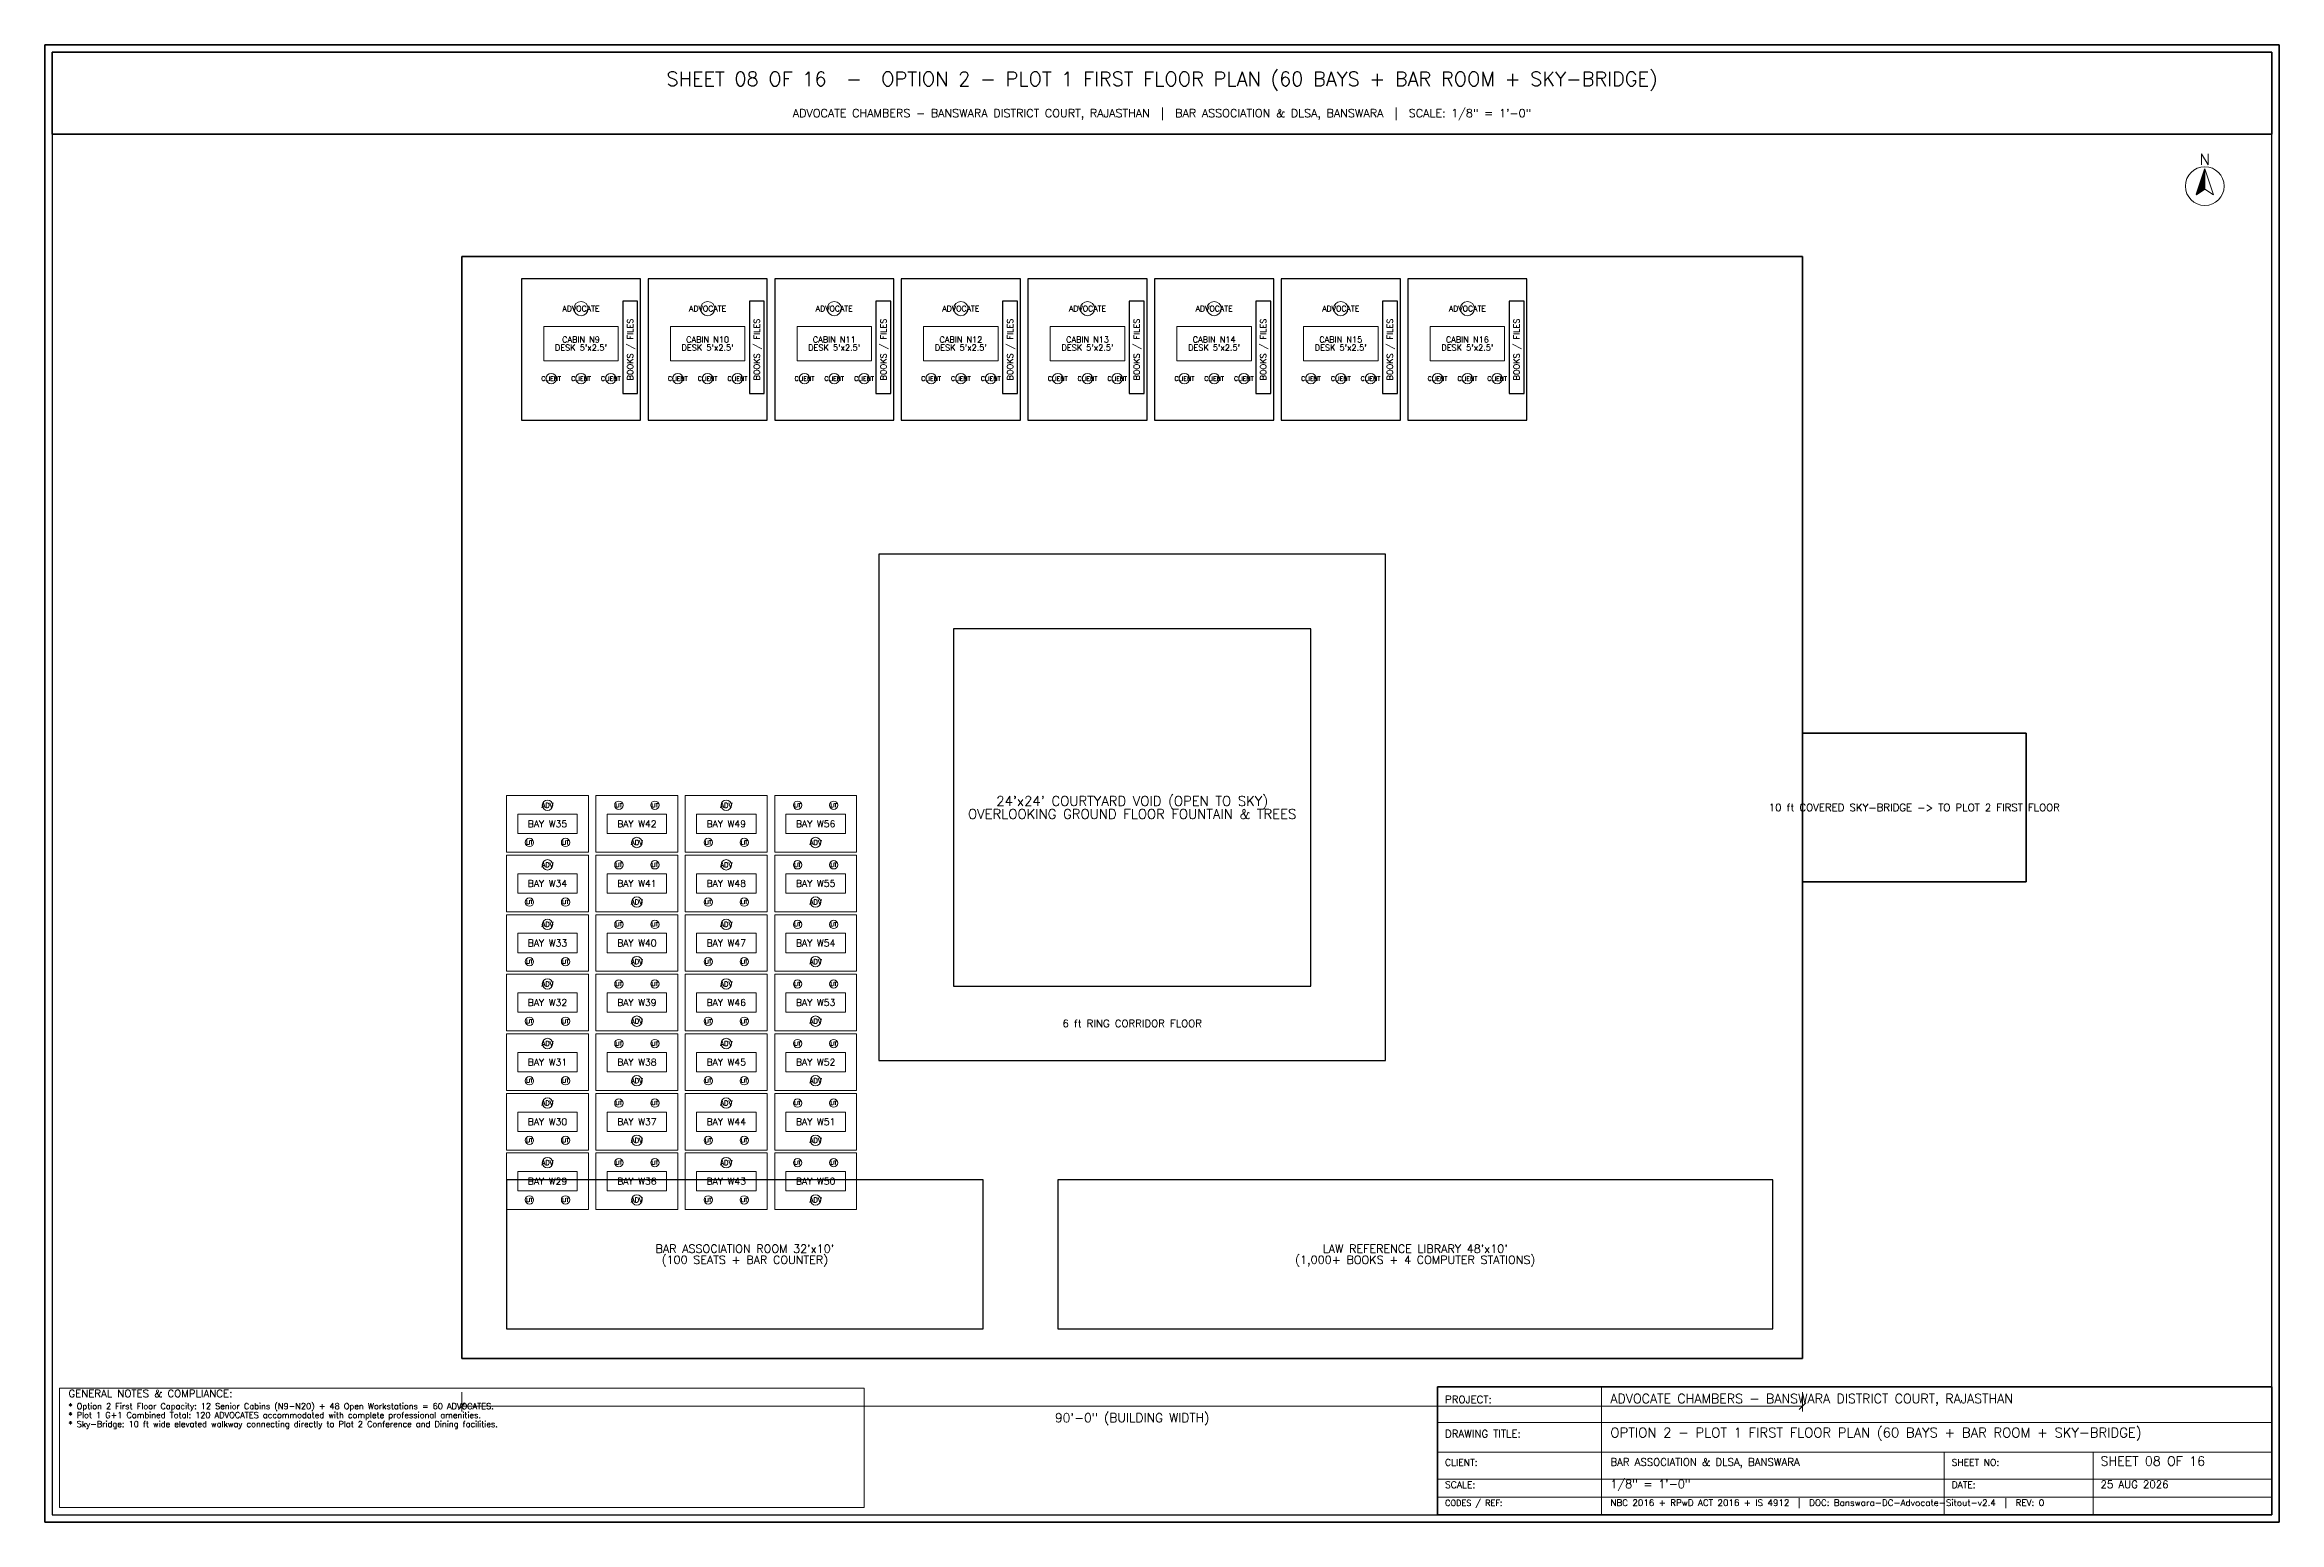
# Model space of a CAD drawing. Header units: inches. Extents: x 0 to 1800, y 0 to 1191.
import ezdxf
from ezdxf.enums import TextEntityAlignment as Align

# ---------------------------------------------------------------- set-up
doc = ezdxf.new("R2010")
doc.units = ezdxf.units.IN
doc.header["$MEASUREMENT"] = 0
for name, color, linetype in [('A-BAY', 3, 'Continuous'), ('A-DIM', 4, 'Continuous'), ('A-DOOR', 2, 'Continuous'), ('A-FURN', 1, 'Continuous'), ('A-JALI', 6, 'Continuous'), ('A-ROOF', 5, 'Continuous'), ('A-TEXT', 7, 'Continuous'), ('A-TEXT-TTL', 7, 'Continuous'), ('A-TTLB', 7, 'Continuous'), ('A-WALL', 7, 'Continuous')]:
    doc.layers.add(name, color=color, linetype=linetype)
doc.styles.add('SIMPLEX', font='simplex.shx')

msp = doc.modelspace()

# ---------------------------------------------------------------- hatches: boundary and pattern name
at = {"layer": 'A-TTLB'}
h = msp.add_hatch(dxfattribs=at)
h.set_pattern_fill('SOLID')
h.paths.add_polyline_path([(1740, 1090.7), (1732.98, 1069.64), (1740, 1074.32)])

# ---------------------------------------------------------------- linework, layer by layer
at = {"layer": 'A-BAY', "lineweight": 15}
for p, q in [((438, 540), (438, 585.6)), ((510, 540), (510, 585.6)), ((582, 540), (582, 585.6)), ((654, 540), (654, 585.6)), ((372, 540), (438, 540)), ((444, 540), (510, 540)), ((516, 540), (582, 540)), ((588, 540), (654, 540)), ((438, 492), (438, 537.6)), ((510, 492), (510, 537.6)), ((582, 492), (582, 537.6)), ((654, 492), (654, 537.6)), ((372, 492), (438, 492)), ((438, 444), (438, 489.6)), ((444, 492), (510, 492)), ((510, 444), (510, 489.6)), ((516, 492), (582, 492)), ((582, 444), (582, 489.6)), ((588, 492), (654, 492)), ((654, 444), (654, 489.6)), ((372, 444), (438, 444)), ((438, 396), (438, 441.6)), ((444, 444), (510, 444)), ((510, 396), (510, 441.6)), ((516, 444), (582, 444)), ((582, 396), (582, 441.6)), ((588, 444), (654, 444)), ((654, 396), (654, 441.6)), ((372, 396), (438, 396)), ((444, 396), (510, 396)), ((516, 396), (582, 396)), ((588, 396), (654, 396)), ((438, 348), (438, 393.6)), ((510, 348), (510, 393.6)), ((582, 348), (582, 393.6)), ((654, 348), (654, 393.6)), ((372, 348), (438, 348)), ((438, 300), (438, 345.6)), ((444, 348), (510, 348)), ((510, 300), (510, 345.6)), ((516, 348), (582, 348)), ((582, 300), (582, 345.6)), ((588, 348), (654, 348)), ((654, 300), (654, 345.6)), ((372, 300), (438, 300)), ((438, 252), (438, 297.6)), ((444, 300), (510, 300)), ((510, 252), (510, 297.6)), ((516, 300), (582, 300)), ((582, 252), (582, 297.6)), ((588, 300), (654, 300)), ((654, 252), (654, 297.6)), ((372, 252), (438, 252)), ((444, 252), (510, 252)), ((516, 252), (582, 252)), ((588, 252), (654, 252))]:
    msp.add_line(p, q, dxfattribs=at)
at = {"layer": 'A-DIM', "lineweight": 30}
for p, q in [((333.3, 90.9), (338.7, 96.3)), ((1413.3, 90.9), (1418.7, 96.3))]:
    msp.add_line(p, q, dxfattribs=at)
at = {"layer": 'A-DIM', "lineweight": 13}
for p, q in [((336, 105), (336, 89.4)), ((1416, 105), (1416, 89.4))]:
    msp.add_line(p, q, dxfattribs=at)
at = {"layer": 'A-DIM', "lineweight": 18}
msp.add_line((336, 93.6), (1416, 93.6), dxfattribs=at)
at = {"layer": 'A-DOOR', "lineweight": 30}
for p, q in [((384, 888), (420, 888)), ((486, 888), (522, 888)), ((588, 888), (624, 888)), ((690, 888), (726, 888)), ((792, 888), (828, 888)), ((894, 888), (930, 888)), ((996, 888), (1032, 888)), ((1098, 888), (1134, 888))]:
    msp.add_line(p, q, dxfattribs=at)
at = {"layer": 'A-FURN'}
for p, q in [((477.6, 984), (465.6, 984)), ((465.6, 984), (465.6, 909.6)), ((477.6, 909.6), (477.6, 984)), ((579.6, 984), (567.6, 984)), ((567.6, 984), (567.6, 909.6)), ((579.6, 909.6), (579.6, 984)), ((681.6, 984), (669.6, 984)), ((669.6, 984), (669.6, 909.6)), ((681.6, 909.6), (681.6, 984)), ((783.6, 984), (771.6, 984)), ((771.6, 984), (771.6, 909.6)), ((783.6, 909.6), (783.6, 984)), ((885.6, 984), (873.6, 984)), ((873.6, 984), (873.6, 909.6)), ((885.6, 909.6), (885.6, 984)), ((987.6, 984), (975.6, 984)), ((975.6, 984), (975.6, 909.6)), ((987.6, 909.6), (987.6, 984)), ((1089.6, 984), (1077.6, 984)), ((1077.6, 984), (1077.6, 909.6)), ((1089.6, 909.6), (1089.6, 984)), ((1191.6, 984), (1179.6, 984)), ((1179.6, 984), (1179.6, 909.6)), ((1191.6, 909.6), (1191.6, 984)), ((465.6, 909.6), (477.6, 909.6)), ((567.6, 909.6), (579.6, 909.6)), ((669.6, 909.6), (681.6, 909.6)), ((771.6, 909.6), (783.6, 909.6)), ((873.6, 909.6), (885.6, 909.6)), ((975.6, 909.6), (987.6, 909.6)), ((1077.6, 909.6), (1089.6, 909.6)), ((1179.6, 909.6), (1191.6, 909.6)), ((756, 276), (372, 276)), ((372, 276), (372, 156)), ((756, 156), (756, 276)), ((1392, 276), (816, 276)), ((816, 276), (816, 156)), ((1392, 156), (1392, 276)), ((372, 156), (756, 156)), ((816, 156), (1392, 156))]:
    msp.add_line(p, q, dxfattribs=at)
at = {"layer": 'A-FURN', "lineweight": 20}
for p, q in [((462, 963.6), (402, 963.6)), ((402, 963.6), (402, 936)), ((462, 936), (462, 963.6)), ((564, 963.6), (504, 963.6)), ((504, 963.6), (504, 936)), ((564, 936), (564, 963.6)), ((666, 963.6), (606, 963.6)), ((606, 963.6), (606, 936)), ((666, 936), (666, 963.6)), ((768, 963.6), (708, 963.6)), ((708, 963.6), (708, 936)), ((768, 936), (768, 963.6)), ((870, 963.6), (810, 963.6)), ((810, 963.6), (810, 936)), ((870, 936), (870, 963.6)), ((972, 963.6), (912, 963.6)), ((912, 963.6), (912, 936)), ((972, 936), (972, 963.6)), ((1074, 963.6), (1014, 963.6)), ((1014, 963.6), (1014, 936)), ((1074, 936), (1074, 963.6)), ((1176, 963.6), (1116, 963.6)), ((1116, 963.6), (1116, 936)), ((1176, 936), (1176, 963.6)), ((402, 936), (462, 936)), ((504, 936), (564, 936)), ((606, 936), (666, 936)), ((708, 936), (768, 936)), ((810, 936), (870, 936)), ((912, 936), (972, 936)), ((1014, 936), (1074, 936)), ((1116, 936), (1176, 936)), ((429, 570.6), (381, 570.6)), ((381, 570.6), (381, 555)), ((429, 555), (429, 570.6)), ((501, 570.6), (453, 570.6)), ((453, 570.6), (453, 555)), ((501, 555), (501, 570.6)), ((573, 570.6), (525, 570.6)), ((525, 570.6), (525, 555)), ((573, 555), (573, 570.6)), ((645, 570.6), (597, 570.6)), ((597, 570.6), (597, 555)), ((645, 555), (645, 570.6)), ((381, 555), (429, 555)), ((453, 555), (501, 555)), ((525, 555), (573, 555)), ((597, 555), (645, 555)), ((429, 522.6), (381, 522.6)), ((381, 522.6), (381, 507)), ((429, 507), (429, 522.6)), ((501, 522.6), (453, 522.6)), ((453, 522.6), (453, 507)), ((501, 507), (501, 522.6)), ((573, 522.6), (525, 522.6)), ((525, 522.6), (525, 507)), ((573, 507), (573, 522.6)), ((645, 522.6), (597, 522.6)), ((597, 522.6), (597, 507)), ((645, 507), (645, 522.6)), ((381, 507), (429, 507)), ((453, 507), (501, 507)), ((525, 507), (573, 507)), ((597, 507), (645, 507)), ((429, 474.6), (381, 474.6)), ((381, 474.6), (381, 459)), ((429, 459), (429, 474.6)), ((501, 474.6), (453, 474.6)), ((453, 474.6), (453, 459)), ((501, 459), (501, 474.6)), ((573, 474.6), (525, 474.6)), ((525, 474.6), (525, 459)), ((573, 459), (573, 474.6)), ((645, 474.6), (597, 474.6)), ((597, 474.6), (597, 459)), ((645, 459), (645, 474.6)), ((381, 459), (429, 459)), ((453, 459), (501, 459)), ((525, 459), (573, 459)), ((597, 459), (645, 459)), ((429, 426.6), (381, 426.6)), ((381, 426.6), (381, 411)), ((429, 411), (429, 426.6)), ((501, 426.6), (453, 426.6)), ((453, 426.6), (453, 411)), ((501, 411), (501, 426.6)), ((573, 426.6), (525, 426.6)), ((525, 426.6), (525, 411)), ((573, 411), (573, 426.6)), ((645, 426.6), (597, 426.6)), ((597, 426.6), (597, 411)), ((645, 411), (645, 426.6)), ((381, 411), (429, 411)), ((453, 411), (501, 411)), ((525, 411), (573, 411)), ((597, 411), (645, 411)), ((429, 378.6), (381, 378.6)), ((381, 378.6), (381, 363)), ((429, 363), (429, 378.6)), ((501, 378.6), (453, 378.6)), ((453, 378.6), (453, 363)), ((501, 363), (501, 378.6)), ((573, 378.6), (525, 378.6)), ((525, 378.6), (525, 363)), ((573, 363), (573, 378.6)), ((645, 378.6), (597, 378.6)), ((597, 378.6), (597, 363)), ((645, 363), (645, 378.6)), ((381, 363), (429, 363)), ((453, 363), (501, 363)), ((525, 363), (573, 363)), ((597, 363), (645, 363)), ((429, 330.6), (381, 330.6)), ((381, 330.6), (381, 315)), ((429, 315), (429, 330.6)), ((501, 330.6), (453, 330.6)), ((453, 330.6), (453, 315)), ((501, 315), (501, 330.6)), ((573, 330.6), (525, 330.6)), ((525, 330.6), (525, 315)), ((573, 315), (573, 330.6)), ((645, 330.6), (597, 330.6)), ((597, 330.6), (597, 315)), ((645, 315), (645, 330.6)), ((381, 315), (429, 315)), ((453, 315), (501, 315)), ((525, 315), (573, 315)), ((597, 315), (645, 315)), ((429, 282.6), (381, 282.6)), ((381, 282.6), (381, 267)), ((429, 267), (429, 282.6)), ((501, 282.6), (453, 282.6)), ((453, 282.6), (453, 267)), ((501, 267), (501, 282.6)), ((573, 282.6), (525, 282.6)), ((525, 282.6), (525, 267)), ((573, 267), (573, 282.6)), ((645, 282.6), (597, 282.6)), ((597, 282.6), (597, 267)), ((645, 267), (645, 282.6)), ((381, 267), (429, 267)), ((453, 267), (501, 267)), ((525, 267), (573, 267)), ((597, 267), (645, 267))]:
    msp.add_line(p, q, dxfattribs=at)
for centre in [(432, 978), (534, 978), (636, 978), (738, 978), (840, 978), (942, 978), (1044, 978), (1146, 978)]:
    msp.add_circle(centre, 5.76, dxfattribs=at)
at = {"layer": 'A-FURN', "lineweight": 15}
for centre, radius in [((408, 921.6), 4.2), ((432, 921.6), 4.2), ((456, 921.6), 4.2), ((510, 921.6), 4.2), ((534, 921.6), 4.2), ((558, 921.6), 4.2), ((612, 921.6), 4.2), ((636, 921.6), 4.2), ((660, 921.6), 4.2), ((714, 921.6), 4.2), ((738, 921.6), 4.2), ((762, 921.6), 4.2), ((816, 921.6), 4.2), ((840, 921.6), 4.2), ((864, 921.6), 4.2), ((918, 921.6), 4.2), ((942, 921.6), 4.2), ((966, 921.6), 4.2), ((1020, 921.6), 4.2), ((1044, 921.6), 4.2), ((1068, 921.6), 4.2), ((1122, 921.6), 4.2), ((1146, 921.6), 4.2), ((1170, 921.6), 4.2), ((462.48, 577.8), 3.36), ((491.52, 577.8), 3.36), ((606.48, 577.8), 3.36), ((635.52, 577.8), 3.36), ((390.48, 547.8), 3.36), ((419.52, 547.8), 3.36), ((534.48, 547.8), 3.36), ((563.52, 547.8), 3.36), ((462.48, 529.8), 3.36), ((491.52, 529.8), 3.36), ((606.48, 529.8), 3.36), ((635.52, 529.8), 3.36), ((390.48, 499.8), 3.36), ((419.52, 499.8), 3.36), ((534.48, 499.8), 3.36), ((563.52, 499.8), 3.36), ((462.48, 481.8), 3.36), ((491.52, 481.8), 3.36), ((606.48, 481.8), 3.36), ((635.52, 481.8), 3.36), ((390.48, 451.8), 3.36), ((419.52, 451.8), 3.36), ((534.48, 451.8), 3.36), ((563.52, 451.8), 3.36), ((462.48, 433.8), 3.36), ((491.52, 433.8), 3.36), ((606.48, 433.8), 3.36), ((635.52, 433.8), 3.36), ((390.48, 403.8), 3.36), ((419.52, 403.8), 3.36), ((534.48, 403.8), 3.36), ((563.52, 403.8), 3.36), ((462.48, 385.8), 3.36), ((491.52, 385.8), 3.36), ((606.48, 385.8), 3.36), ((635.52, 385.8), 3.36), ((390.48, 355.8), 3.36), ((419.52, 355.8), 3.36), ((534.48, 355.8), 3.36), ((563.52, 355.8), 3.36), ((462.48, 337.8), 3.36), ((491.52, 337.8), 3.36), ((606.48, 337.8), 3.36), ((635.52, 337.8), 3.36), ((390.48, 307.8), 3.36), ((419.52, 307.8), 3.36), ((534.48, 307.8), 3.36), ((563.52, 307.8), 3.36), ((462.48, 289.8), 3.36), ((491.52, 289.8), 3.36), ((606.48, 289.8), 3.36), ((635.52, 289.8), 3.36), ((390.48, 259.8), 3.36), ((419.52, 259.8), 3.36), ((534.48, 259.8), 3.36), ((563.52, 259.8), 3.36)]:
    msp.add_circle(centre, radius, dxfattribs=at)
at = {"layer": 'A-FURN', "lineweight": 18}
for centre in [(405, 577.8), (549, 577.8), (477, 547.8), (621, 547.8), (405, 529.8), (549, 529.8), (477, 499.8), (621, 499.8), (405, 481.8), (549, 481.8), (477, 451.8), (621, 451.8), (405, 433.8), (549, 433.8), (477, 403.8), (621, 403.8), (405, 385.8), (549, 385.8), (477, 355.8), (621, 355.8), (405, 337.8), (549, 337.8), (477, 307.8), (621, 307.8), (405, 289.8), (549, 289.8), (477, 259.8), (621, 259.8)]:
    msp.add_circle(centre, 4.2, dxfattribs=at)
at = {"layer": 'A-JALI', "lineweight": 30}
for p, q in [((1020, 720), (732, 720)), ((732, 720), (732, 432)), ((1020, 432), (1020, 720)), ((732, 432), (1020, 432))]:
    msp.add_line(p, q, dxfattribs=at)
at = {"layer": 'A-JALI', "lineweight": 20}
for p, q in [((372, 585.6), (438, 585.6)), ((372, 540), (372, 585.6)), ((444, 585.6), (510, 585.6)), ((444, 540), (444, 585.6)), ((516, 585.6), (582, 585.6)), ((516, 540), (516, 585.6)), ((588, 585.6), (654, 585.6)), ((588, 540), (588, 585.6)), ((372, 537.6), (438, 537.6)), ((372, 492), (372, 537.6)), ((444, 537.6), (510, 537.6)), ((444, 492), (444, 537.6)), ((516, 537.6), (582, 537.6)), ((516, 492), (516, 537.6)), ((588, 537.6), (654, 537.6)), ((588, 492), (588, 537.6)), ((372, 489.6), (438, 489.6)), ((372, 444), (372, 489.6)), ((444, 489.6), (510, 489.6)), ((444, 444), (444, 489.6)), ((516, 489.6), (582, 489.6)), ((516, 444), (516, 489.6)), ((588, 489.6), (654, 489.6)), ((588, 444), (588, 489.6)), ((372, 441.6), (438, 441.6)), ((372, 396), (372, 441.6)), ((444, 441.6), (510, 441.6)), ((444, 396), (444, 441.6)), ((516, 441.6), (582, 441.6)), ((516, 396), (516, 441.6)), ((588, 441.6), (654, 441.6)), ((588, 396), (588, 441.6)), ((372, 393.6), (438, 393.6)), ((372, 348), (372, 393.6)), ((444, 393.6), (510, 393.6)), ((444, 348), (444, 393.6)), ((516, 393.6), (582, 393.6)), ((516, 348), (516, 393.6)), ((588, 393.6), (654, 393.6)), ((588, 348), (588, 393.6)), ((372, 345.6), (438, 345.6)), ((372, 300), (372, 345.6)), ((444, 345.6), (510, 345.6)), ((444, 300), (444, 345.6)), ((516, 345.6), (582, 345.6)), ((516, 300), (516, 345.6)), ((588, 345.6), (654, 345.6)), ((588, 300), (588, 345.6)), ((372, 297.6), (438, 297.6)), ((372, 252), (372, 297.6)), ((444, 297.6), (510, 297.6)), ((444, 252), (444, 297.6)), ((516, 297.6), (582, 297.6)), ((516, 252), (516, 297.6)), ((588, 297.6), (654, 297.6)), ((588, 252), (588, 297.6))]:
    msp.add_line(p, q, dxfattribs=at)
at = {"layer": 'A-ROOF', "lineweight": 40}
for p, q in [((1596, 636), (1416, 636)), ((1416, 636), (1416, 516)), ((1596, 516), (1596, 636)), ((1416, 516), (1596, 516))]:
    msp.add_line(p, q, dxfattribs=at)
at = {"layer": 'A-TTLB', "lineweight": 50}
for p, q in [((1800, 1190.66), (0, 1190.66)), ((0, 1190.66), (0, 0)), ((1800, 0), (1800, 1190.66)), ((0, 0), (1800, 0))]:
    msp.add_line(p, q, dxfattribs=at)
at = {"layer": 'A-TTLB', "lineweight": 25}
for p, q in [((1794, 1184.66), (6, 1184.66)), ((6, 1184.66), (6, 6)), ((1794, 6), (1794, 1184.66)), ((6, 6), (1794, 6))]:
    msp.add_line(p, q, dxfattribs=at)
at = {"layer": 'A-TTLB', "lineweight": 35}
for p, q in [((1794, 1184.66), (6, 1184.66)), ((6, 1184.66), (6, 1118.66)), ((1794, 1118.66), (1794, 1184.66)), ((6, 1118.66), (1794, 1118.66)), ((1794, 109.2), (1122, 109.2)), ((1122, 109.2), (1122, 6)), ((1794, 6), (1794, 109.2)), ((1122, 6), (1794, 6))]:
    msp.add_line(p, q, dxfattribs=at)
at = {"layer": 'A-TTLB', "lineweight": 20}
for p, q in [((1740, 1090.7), (1747.02, 1069.64)), ((1747.02, 1069.64), (1740, 1074.32)), ((660, 108), (12, 108)), ((12, 108), (12, 12)), ((660, 12), (660, 108)), ((1254, 6), (1254, 109.2)), ((1122, 80.4), (1794, 80.4)), ((1122, 56.4), (1794, 56.4)), ((1530, 6), (1530, 56.4)), ((1650, 6), (1650, 56.4)), ((1122, 34.8), (1794, 34.8)), ((1122, 20.4), (1794, 20.4)), ((12, 12), (660, 12))]:
    msp.add_line(p, q, dxfattribs=at)
msp.add_circle((1740, 1076.66), 15.6, dxfattribs=at)
at = {"layer": 'A-WALL', "lineweight": 50}
for p, q in [((1416, 1020), (336, 1020)), ((336, 1020), (336, 132)), ((1416, 132), (1416, 1020)), ((336, 132), (1416, 132))]:
    msp.add_line(p, q, dxfattribs=at)
at = {"layer": 'A-WALL', "lineweight": 30}
for p, q in [((480, 1002), (384, 1002)), ((384, 1002), (384, 888)), ((480, 888), (480, 1002)), ((582, 1002), (486, 1002)), ((486, 1002), (486, 888)), ((582, 888), (582, 1002)), ((684, 1002), (588, 1002)), ((588, 1002), (588, 888)), ((684, 888), (684, 1002)), ((786, 1002), (690, 1002)), ((690, 1002), (690, 888)), ((786, 888), (786, 1002)), ((888, 1002), (792, 1002)), ((792, 1002), (792, 888)), ((888, 888), (888, 1002)), ((990, 1002), (894, 1002)), ((894, 1002), (894, 888)), ((990, 888), (990, 1002)), ((1092, 1002), (996, 1002)), ((996, 1002), (996, 888)), ((1092, 888), (1092, 1002)), ((1194, 1002), (1098, 1002)), ((1098, 1002), (1098, 888)), ((1194, 888), (1194, 1002)), ((384, 888), (480, 888)), ((486, 888), (582, 888)), ((588, 888), (684, 888)), ((690, 888), (786, 888)), ((792, 888), (888, 888)), ((894, 888), (990, 888)), ((996, 888), (1092, 888)), ((1098, 888), (1194, 888))]:
    msp.add_line(p, q, dxfattribs=at)
at = {"layer": 'A-WALL', "lineweight": 25}
for p, q in [((1080, 780), (672, 780)), ((672, 780), (672, 372)), ((1080, 372), (1080, 780)), ((672, 372), (1080, 372))]:
    msp.add_line(p, q, dxfattribs=at)

# ---------------------------------------------------------------- texts
at = {"layer": 'A-BAY', "style": 'SIMPLEX'}
for s, p in [('BAY W35', (405, 562.8)), ('BAY W42', (477, 562.8)), ('BAY W49', (549, 562.8)), ('BAY W56', (621, 562.8)), ('BAY W34', (405, 514.8)), ('BAY W41', (477, 514.8)), ('BAY W48', (549, 514.8)), ('BAY W55', (621, 514.8)), ('BAY W33', (405, 466.8)), ('BAY W40', (477, 466.8)), ('BAY W47', (549, 466.8)), ('BAY W54', (621, 466.8)), ('BAY W32', (405, 418.8)), ('BAY W39', (477, 418.8)), ('BAY W46', (549, 418.8)), ('BAY W53', (621, 418.8)), ('BAY W31', (405, 370.8)), ('BAY W38', (477, 370.8)), ('BAY W45', (549, 370.8)), ('BAY W52', (621, 370.8)), ('BAY W30', (405, 322.8)), ('BAY W37', (477, 322.8)), ('BAY W44', (549, 322.8)), ('BAY W51', (621, 322.8)), ('BAY W29', (405, 274.8)), ('BAY W36', (477, 274.8)), ('BAY W43', (549, 274.8)), ('BAY W50', (621, 274.8))]:
    msp.add_text(s, height=5.4, dxfattribs=at).set_placement(p, align=Align.MIDDLE_CENTER)
at = {"layer": 'A-DIM', "style": 'SIMPLEX'}
msp.add_text('90\'-0" (BUILDING WIDTH)', height=7.2, dxfattribs=at).set_placement((876, 87.84), align=Align.TOP_CENTER)
at = {"layer": 'A-FURN', "style": 'SIMPLEX'}
for s, height, p in [('ADVOCATE', 4.56, (432, 978)), ('ADVOCATE', 4.56, (534, 978)), ('ADVOCATE', 4.56, (636, 978)), ('ADVOCATE', 4.56, (738, 978)), ('ADVOCATE', 4.56, (840, 978)), ('ADVOCATE', 4.56, (942, 978)), ('ADVOCATE', 4.56, (1044, 978)), ('ADVOCATE', 4.56, (1146, 978)), ('CABIN N9', 4.8, (432, 953.04)), ('CABIN N10', 4.8, (534, 953.04)), ('CABIN N11', 4.8, (636, 953.04)), ('CABIN N12', 4.8, (738, 953.04)), ('CABIN N13', 4.8, (840, 953.04)), ('CABIN N14', 4.8, (942, 953.04)), ('CABIN N15', 4.8, (1044, 953.04)), ('CABIN N16', 4.8, (1146, 953.04)), ("DESK 5'x2.5'", 4.8, (432, 946.56)), ("DESK 5'x2.5'", 4.8, (534, 946.56)), ("DESK 5'x2.5'", 4.8, (636, 946.56)), ("DESK 5'x2.5'", 4.8, (738, 946.56)), ("DESK 5'x2.5'", 4.8, (840, 946.56)), ("DESK 5'x2.5'", 4.8, (942, 946.56)), ("DESK 5'x2.5'", 4.8, (1044, 946.56)), ("DESK 5'x2.5'", 4.8, (1146, 946.56)), ('CLIENT', 3.6, (408, 921.6)), ('CLIENT', 3.6, (432, 921.6)), ('CLIENT', 3.6, (456, 921.6)), ('CLIENT', 3.6, (510, 921.6)), ('CLIENT', 3.6, (534, 921.6)), ('CLIENT', 3.6, (558, 921.6)), ('CLIENT', 3.6, (612, 921.6)), ('CLIENT', 3.6, (636, 921.6)), ('CLIENT', 3.6, (660, 921.6)), ('CLIENT', 3.6, (714, 921.6)), ('CLIENT', 3.6, (738, 921.6)), ('CLIENT', 3.6, (762, 921.6)), ('CLIENT', 3.6, (816, 921.6)), ('CLIENT', 3.6, (840, 921.6)), ('CLIENT', 3.6, (864, 921.6)), ('CLIENT', 3.6, (918, 921.6)), ('CLIENT', 3.6, (942, 921.6)), ('CLIENT', 3.6, (966, 921.6)), ('CLIENT', 3.6, (1020, 921.6)), ('CLIENT', 3.6, (1044, 921.6)), ('CLIENT', 3.6, (1068, 921.6)), ('CLIENT', 3.6, (1122, 921.6)), ('CLIENT', 3.6, (1146, 921.6)), ('CLIENT', 3.6, (1170, 921.6)), ('ADV', 3.96, (405, 577.8)), ('LIT', 3, (462.48, 577.8)), ('LIT', 3, (491.52, 577.8)), ('ADV', 3.96, (549, 577.8)), ('LIT', 3, (606.48, 577.8)), ('LIT', 3, (635.52, 577.8)), ('LIT', 3, (390.48, 547.8)), ('LIT', 3, (419.52, 547.8)), ('ADV', 3.96, (477, 547.8)), ('LIT', 3, (534.48, 547.8)), ('LIT', 3, (563.52, 547.8)), ('ADV', 3.96, (621, 547.8)), ('ADV', 3.96, (405, 529.8)), ('LIT', 3, (462.48, 529.8)), ('LIT', 3, (491.52, 529.8)), ('ADV', 3.96, (549, 529.8)), ('LIT', 3, (606.48, 529.8)), ('LIT', 3, (635.52, 529.8)), ('LIT', 3, (390.48, 499.8)), ('LIT', 3, (419.52, 499.8)), ('ADV', 3.96, (477, 499.8)), ('LIT', 3, (534.48, 499.8)), ('LIT', 3, (563.52, 499.8)), ('ADV', 3.96, (621, 499.8)), ('ADV', 3.96, (405, 481.8)), ('LIT', 3, (462.48, 481.8)), ('LIT', 3, (491.52, 481.8)), ('ADV', 3.96, (549, 481.8)), ('LIT', 3, (606.48, 481.8)), ('LIT', 3, (635.52, 481.8)), ('LIT', 3, (390.48, 451.8)), ('LIT', 3, (419.52, 451.8)), ('ADV', 3.96, (477, 451.8)), ('LIT', 3, (534.48, 451.8)), ('LIT', 3, (563.52, 451.8)), ('ADV', 3.96, (621, 451.8)), ('ADV', 3.96, (405, 433.8)), ('LIT', 3, (462.48, 433.8)), ('LIT', 3, (491.52, 433.8)), ('ADV', 3.96, (549, 433.8)), ('LIT', 3, (606.48, 433.8)), ('LIT', 3, (635.52, 433.8)), ('LIT', 3, (390.48, 403.8)), ('LIT', 3, (419.52, 403.8)), ('ADV', 3.96, (477, 403.8)), ('LIT', 3, (534.48, 403.8)), ('LIT', 3, (563.52, 403.8)), ('ADV', 3.96, (621, 403.8)), ('ADV', 3.96, (405, 385.8)), ('LIT', 3, (462.48, 385.8)), ('LIT', 3, (491.52, 385.8)), ('ADV', 3.96, (549, 385.8)), ('LIT', 3, (606.48, 385.8)), ('LIT', 3, (635.52, 385.8)), ('LIT', 3, (390.48, 355.8)), ('LIT', 3, (419.52, 355.8)), ('ADV', 3.96, (477, 355.8)), ('LIT', 3, (534.48, 355.8)), ('LIT', 3, (563.52, 355.8)), ('ADV', 3.96, (621, 355.8)), ('ADV', 3.96, (405, 337.8)), ('LIT', 3, (462.48, 337.8)), ('LIT', 3, (491.52, 337.8)), ('ADV', 3.96, (549, 337.8)), ('LIT', 3, (606.48, 337.8)), ('LIT', 3, (635.52, 337.8)), ('LIT', 3, (390.48, 307.8)), ('LIT', 3, (419.52, 307.8)), ('ADV', 3.96, (477, 307.8)), ('LIT', 3, (534.48, 307.8)), ('LIT', 3, (563.52, 307.8)), ('ADV', 3.96, (621, 307.8)), ('ADV', 3.96, (405, 289.8)), ('LIT', 3, (462.48, 289.8)), ('LIT', 3, (491.52, 289.8)), ('ADV', 3.96, (549, 289.8)), ('LIT', 3, (606.48, 289.8)), ('LIT', 3, (635.52, 289.8)), ('LIT', 3, (390.48, 259.8)), ('LIT', 3, (419.52, 259.8)), ('ADV', 3.96, (477, 259.8)), ('LIT', 3, (534.48, 259.8)), ('LIT', 3, (563.52, 259.8)), ('ADV', 3.96, (621, 259.8))]:
    msp.add_text(s, height=height, dxfattribs=at).set_placement(p, align=Align.MIDDLE_CENTER)
for p in [(471.6, 945), (573.6, 945), (675.6, 945), (777.6, 945), (879.6, 945), (981.6, 945), (1083.6, 945), (1185.6, 945)]:
    msp.add_text('BOOKS / FILES', height=4.8, rotation=90, dxfattribs=at).set_placement(p, align=Align.MIDDLE_CENTER)
at = {"layer": 'A-ROOF', "style": 'SIMPLEX'}
msp.add_text('10 ft COVERED SKY-BRIDGE -> TO PLOT 2 FIRST FLOOR', height=6, dxfattribs=at).set_placement((1506, 576), align=Align.MIDDLE_CENTER)
at = {"layer": 'A-TEXT', "style": 'SIMPLEX'}
for s, height, p in [('* Option 2 First Floor Capacity: 12 Senior Cabins (N9-N20) + 48 Open Workstations = 60 ADVOCATES.', 4.8, (19.2, 91.2)), ('* Plot 1 G+1 Combined Total: 120 ADVOCATES accommodated with complete professional amenities.', 4.8, (19.2, 84)), ('* Sky-Bridge: 10 ft wide elevated walkway connecting directly to Plot 2 Conference and Dining facilities.', 4.8, (19.2, 76.8)), ('BAR ASSOCIATION & DLSA, BANSWARA', 6, (1261.2, 45.6)), ('NBC 2016 + RPwD ACT 2016 + IS 4912  |  DOC: Banswara-DC-Advocate-Sitout-v2.4  |  REV: 0', 5.16, (1261.2, 13.2)), ('1/8" = 1\'-0"', 6.6, (1261.2, 27.6)), ('25 AUG 2026', 6, (1656, 27.6))]:
    msp.add_text(s, height=height, dxfattribs=at).set_placement(p)
at = {"layer": 'A-TEXT-TTL', "style": 'SIMPLEX'}
for s, height, p in [('SHEET 08 OF 16  -  OPTION 2 - PLOT 1 FIRST FLOOR PLAN (60 BAYS + BAR ROOM + SKY-BRIDGE)', 11.4, (900, 1163.06)), ('ADVOCATE CHAMBERS - BANSWARA DISTRICT COURT, RAJASTHAN  |  BAR ASSOCIATION & DLSA, BANSWARA  |  SCALE: 1/8" = 1\'-0"', 6.6, (900, 1135.46)), ('N', 9, (1740, 1098.26)), ("24'x24' COURTYARD VOID (OPEN TO SKY)", 7.8, (876, 581.26)), ('OVERLOOKING GROUND FLOOR FOUNTAIN & TREES', 7.8, (876, 570.74)), ('6 ft RING CORRIDOR FLOOR', 6, (876, 402)), ("BAR ASSOCIATION ROOM 32'x10'", 6.6, (564, 220.46)), ('(100 SEATS + BAR COUNTER)', 6.6, (564, 211.55)), ('(1,000+ BOOKS + 4 COMPUTER STATIONS)', 6.6, (1104, 211.55)), ("LAW REFERENCE LIBRARY 48'x10'", 6.6, (1104, 220.46))]:
    msp.add_text(s, height=height, dxfattribs=at).set_placement(p, align=Align.MIDDLE_CENTER)
for s, height, p in [('GENERAL NOTES & COMPLIANCE:', 6, (19.2, 100.8)), ('PROJECT:', 6, (1128, 96)), ('ADVOCATE CHAMBERS - BANSWARA DISTRICT COURT, RAJASTHAN', 7.44, (1261.2, 96)), ('DRAWING TITLE:', 6, (1128, 68.4)), ('OPTION 2 - PLOT 1 FIRST FLOOR PLAN (60 BAYS + BAR ROOM + SKY-BRIDGE)', 7.8, (1261.2, 68.4)), ('CLIENT:', 5.4, (1128, 45.6)), ('SHEET NO:', 5.4, (1536, 45.6)), ('SHEET 08 OF 16', 7.44, (1656, 45.6)), ('CODES / REF:', 4.8, (1128, 13.2)), ('SCALE:', 5.4, (1128, 27.6)), ('DATE:', 5.4, (1536, 27.6))]:
    msp.add_text(s, height=height, dxfattribs=at).set_placement(p)

doc.saveas('drawing.dxf')
